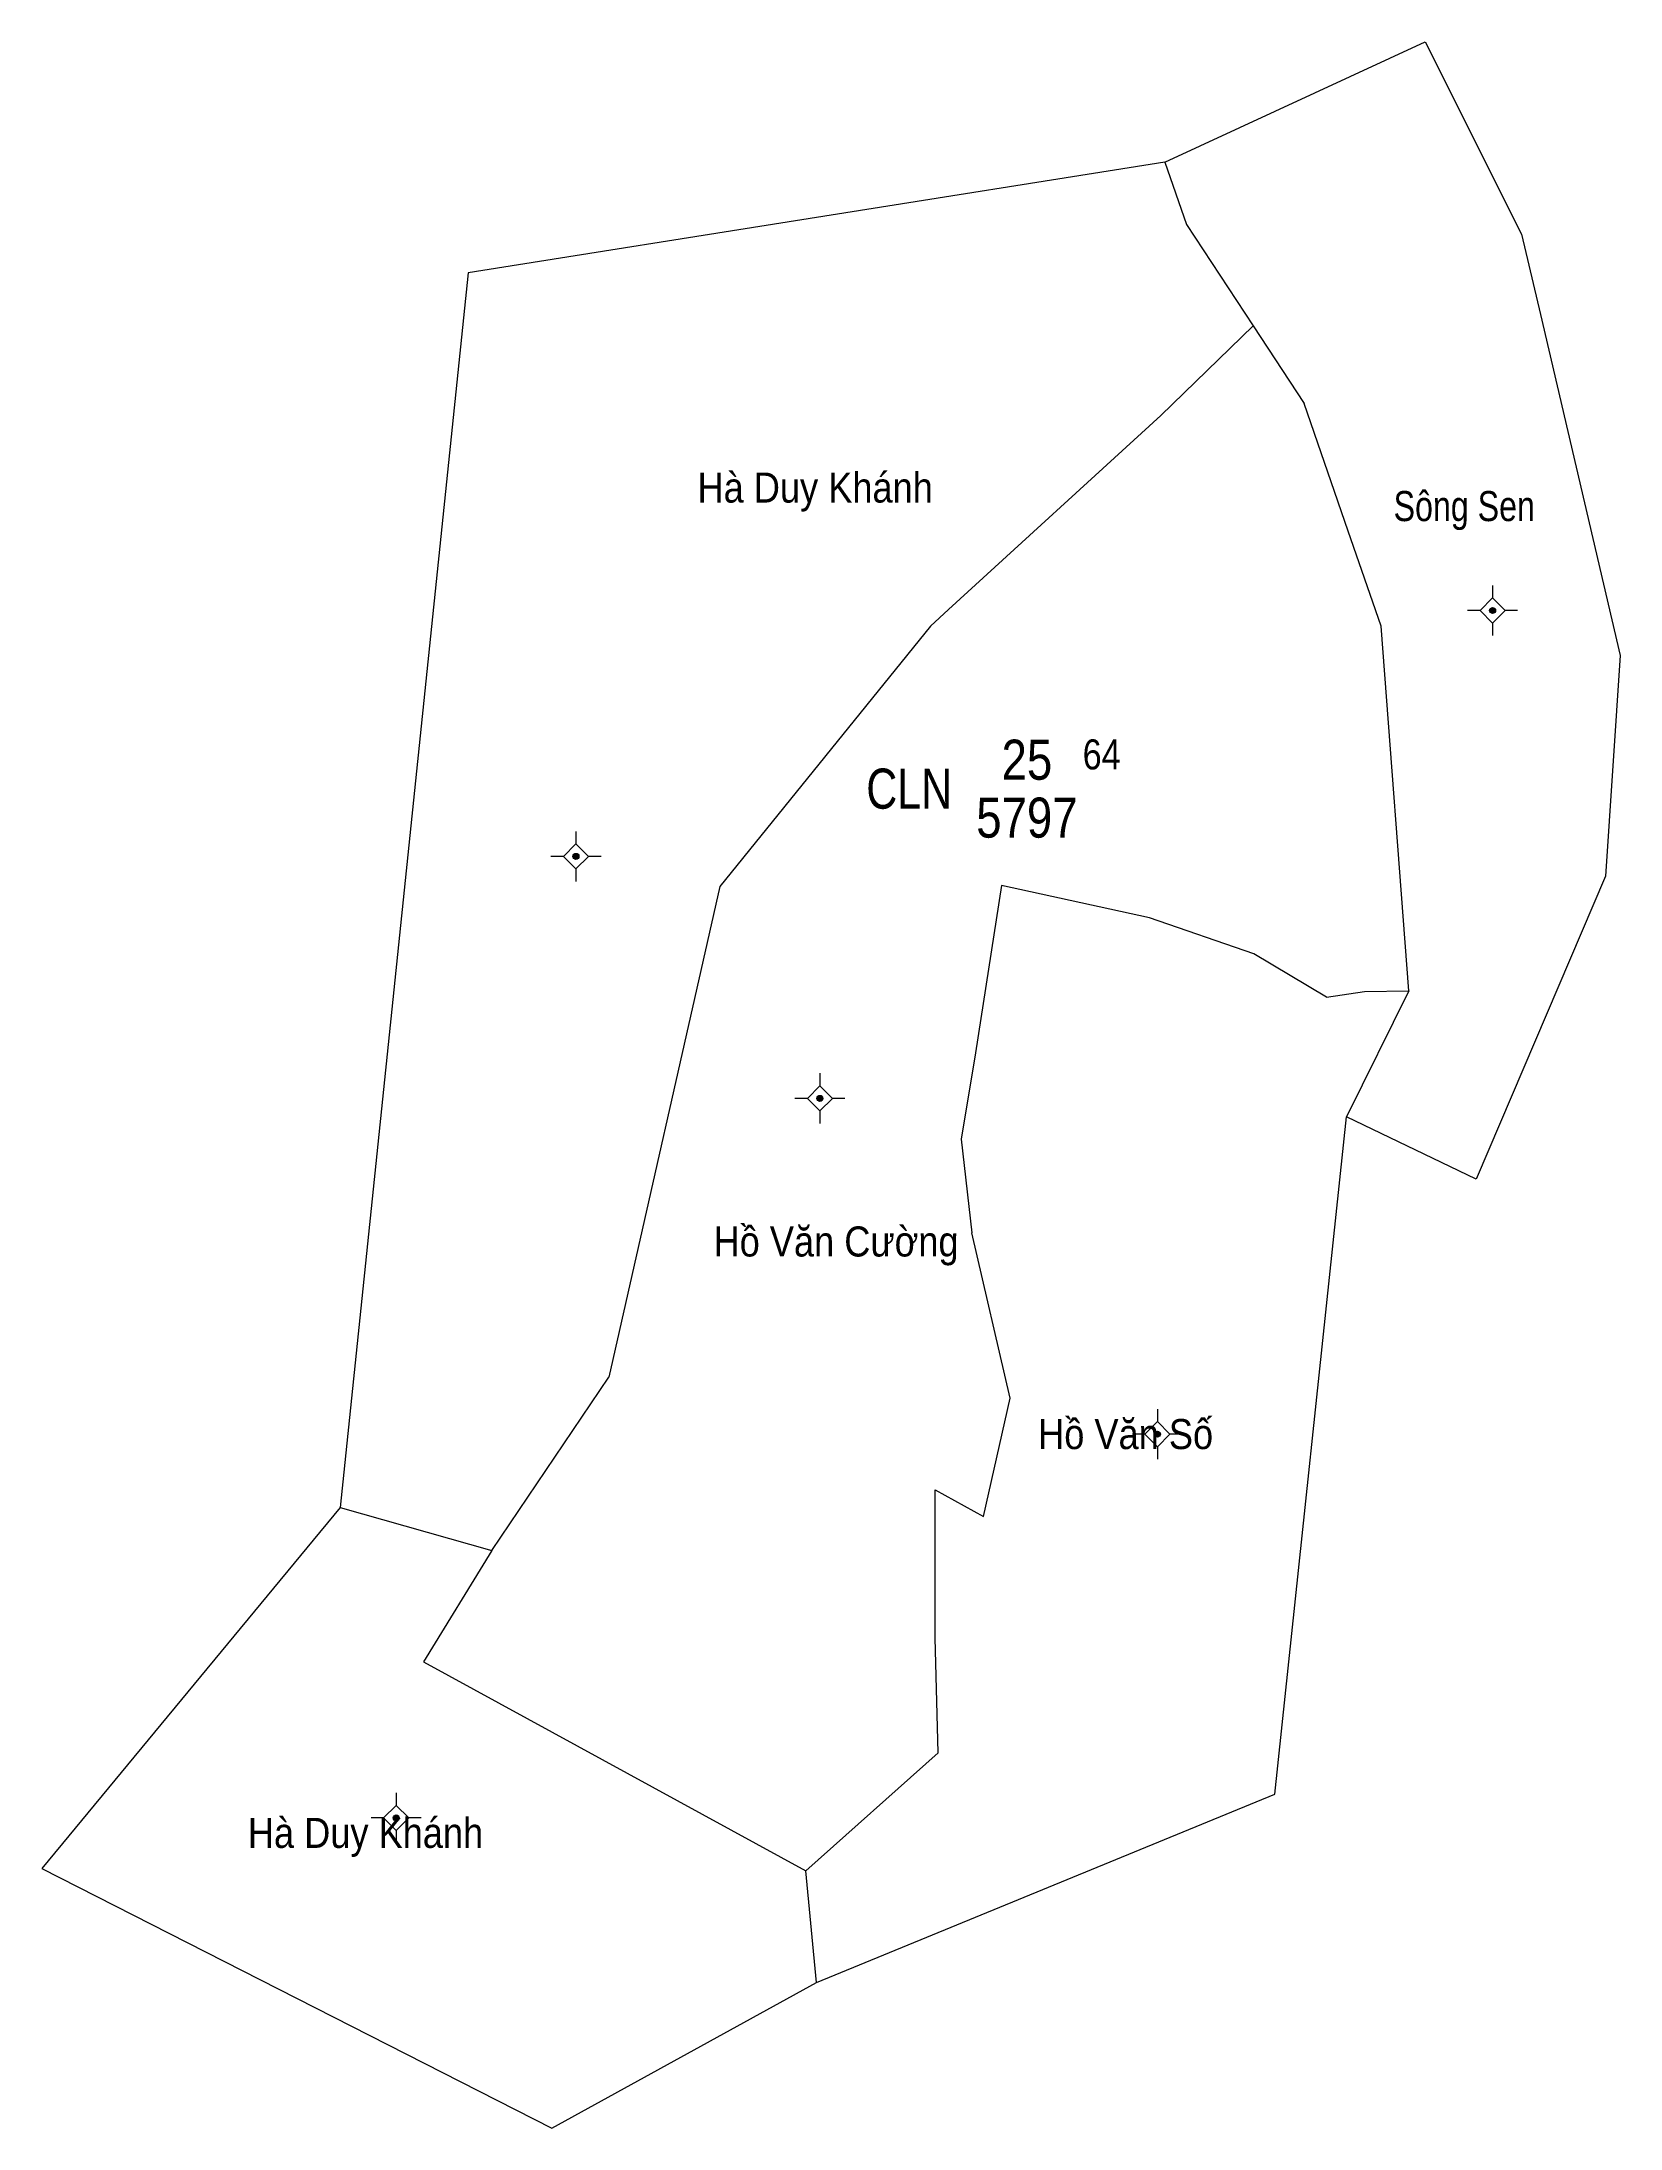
# Model space of a CAD drawing. Header units: metres. Extents: x 532111 to 534111, y 1847471 to 1850320.
# Drawn here: x 533574.3 to 533731.8, y 1847697.1 to 1847905.3 of the extents above; entities that cross this region are included whole.
import ezdxf
from ezdxf.enums import TextEntityAlignment as Align

# ---------------------------------------------------------------- set-up
doc = ezdxf.new("R2010")
doc.units = ezdxf.units.M
doc.header["$LTSCALE"] = 1.2
for name, color, linetype, lineweight in [('10', 7, 'Continuous', 13), ('11', 7, 'Continuous', 13), ('2', 7, 'Continuous', 13)]:
    doc.layers.add(name, color=color, linetype=linetype, lineweight=lineweight)
for name, color, linetype in [('22', 7, 'Continuous'), ('3', 7, 'Continuous'), ('4', 7, 'Continuous'), ('5', 7, 'Continuous'), ('7', 7, 'Continuous')]:
    doc.layers.add(name, color=color, linetype=linetype)

msp = doc.modelspace()

# ---------------------------------------------------------------- texts
at = {"layer": '2', "width": 0.9}
for s, p in [('Hà Duy Khánh', (533651.5, 1847859.32)), ('Hồ Văn Cường', (533653.585, 1847784.08)), ('Hồ Văn Số', (533682.48, 1847764.86)), ('Hà Duy Khánh', (533606.63, 1847725.06))]:
    msp.add_text(s, height=3, dxfattribs=at).set_placement(p, align=Align.CENTER)
at = {"layer": '22', "width": 0.8}
msp.add_text('Sông Sen', height=3, dxfattribs=at).set_placement((533716.27, 1847857.47), align=Align.CENTER)
at = {"layer": '3', "width": 0.8}
msp.add_text('CLN ', height=4, dxfattribs=at).set_placement((533666.35, 1847828.77), align=Align.RIGHT)
at = {"layer": '4', "width": 0.85}
msp.add_text('25', height=4, dxfattribs=at).set_placement((533672.63, 1847831.66), align=Align.CENTER)
at = {"layer": '5', "width": 0.85}
msp.add_text('5797', height=4, dxfattribs=at).set_placement((533672.63, 1847825.88), align=Align.CENTER)
at = {"layer": '7', "width": 0.85}
msp.add_text('64', height=3, dxfattribs=at).set_placement((533680.09, 1847832.69), align=Align.CENTER)

# ---------------------------------------------------------------- hatches: boundary and pattern name
at = {"layer": '11'}
for points in [[(533719.4, 1847848.55, 1), (533718.799, 1847848.55, 1)], [(533627.93, 1847824.01, 1), (533627.329, 1847824.01, 1)], [(533652.27, 1847799.86, 1), (533651.669, 1847799.86, 1)], [(533685.95, 1847766.35, 1), (533685.35, 1847766.35, 1)], [(533609.99, 1847728.05, 1), (533609.389, 1847728.05, 1)]]:
    msp.add_hatch(color=256, dxfattribs=at).paths.add_polyline_path(points)

# ---------------------------------------------------------------- linework, layer by layer
at = {"layer": '10'}
for p, q in [((533686.4, 1847893.28), (533712.38, 1847905.31)), ((533710.73, 1847810.59), (533704.51, 1847798.02)), ((533717.45, 1847791.8), (533704.51, 1847798.02)), ((533670.95, 1847769.95), (533667.15, 1847786.43)), ((533619.23, 1847754.74), (533630.92, 1847772.03)), ((533668.29, 1847758.12), (533670.95, 1847769.95)), ((533663.48, 1847760.78), (533668.29, 1847758.12)), ((533604.11, 1847759.03), (533619.23, 1847754.74)), ((533651.63, 1847711.62), (533650.56, 1847722.76))]:
    msp.add_line(p, q, dxfattribs=at)
for points in [[(533712.38, 1847905.31), (533721.99, 1847886.11), (533723.87, 1847878.09), (533731.84, 1847844.05), (533730.35, 1847822.04), (533717.45, 1847791.8)], [(533686.4, 1847893.28), (533616.88, 1847882.26), (533604.11, 1847759.03)], [(533686.4, 1847893.28), (533688.56, 1847887.08), (533695.2, 1847876.97), (533700.31, 1847869.2)], [(533695.2, 1847876.97), (533686, 1847868), (533664.8, 1847848.65), (533663, 1847847), (533642, 1847821), (533630.92, 1847772.03)], [(533710.73, 1847810.59), (533707.97, 1847846.99), (533704.7, 1847856.47), (533700.31, 1847869.2)], [(533702.54, 1847809.97), (533695.29, 1847814.28), (533684.86, 1847817.88), (533670.08, 1847821.09), (533667.5, 1847804.42)], [(533702.54, 1847809.97), (533706.31, 1847810.53), (533710.73, 1847810.59)], [(533667.5, 1847804.42), (533666.06, 1847795.78), (533667.15, 1847786.43)], [(533651.63, 1847711.62), (533697.38, 1847730.41), (533704.51, 1847798.02)], [(533650.56, 1847722.76), (533663.77, 1847734.54), (533663.46, 1847746.02), (533663.48, 1847760.78)], [(533604.11, 1847759.03), (533574.32, 1847723.01), (533625.21, 1847697.08), (533651.63, 1847711.62)], [(533619.23, 1847754.74), (533612.42, 1847743.64), (533650.56, 1847722.76)]]:
    msp.add_lwpolyline(points, dxfattribs=at)
at = {"layer": '11'}
for p, q in [((533719.1, 1847851.05), (533719.1, 1847849.8)), ((533717.85, 1847848.55), (533716.6, 1847848.55)), ((533721.6, 1847848.55), (533720.35, 1847848.55)), ((533719.1, 1847847.3), (533719.1, 1847846.05)), ((533627.63, 1847826.51), (533627.63, 1847825.26)), ((533626.38, 1847824.01), (533625.13, 1847824.01)), ((533627.63, 1847822.76), (533627.63, 1847821.51)), ((533630.13, 1847824.01), (533628.88, 1847824.01)), ((533651.97, 1847802.36), (533651.97, 1847801.11)), ((533650.72, 1847799.86), (533649.47, 1847799.86)), ((533654.47, 1847799.86), (533653.22, 1847799.86)), ((533651.97, 1847798.61), (533651.97, 1847797.36)), ((533685.65, 1847768.85), (533685.65, 1847767.6)), ((533684.4, 1847766.35), (533683.15, 1847766.35)), ((533685.65, 1847765.1), (533685.65, 1847763.85)), ((533688.15, 1847766.35), (533686.9, 1847766.35)), ((533609.69, 1847730.55), (533609.69, 1847729.3)), ((533608.44, 1847728.05), (533607.19, 1847728.05)), ((533612.19, 1847728.05), (533610.94, 1847728.05)), ((533609.69, 1847726.8), (533609.69, 1847725.55))]:
    msp.add_line(p, q, dxfattribs=at)
for points in [[(533719.1, 1847849.8), (533717.85, 1847848.55), (533719.1, 1847847.3), (533720.35, 1847848.55)], [(533627.63, 1847825.26), (533626.38, 1847824.01), (533627.63, 1847822.76), (533628.88, 1847824.01)], [(533651.97, 1847801.11), (533650.72, 1847799.86), (533651.97, 1847798.61), (533653.22, 1847799.86)], [(533685.65, 1847767.6), (533684.4, 1847766.35), (533685.65, 1847765.1), (533686.9, 1847766.35)], [(533609.69, 1847729.3), (533608.44, 1847728.05), (533609.69, 1847726.8), (533610.94, 1847728.05)]]:
    msp.add_lwpolyline(points, close=True, dxfattribs=at)
for centre in [(533719.1, 1847848.55), (533627.63, 1847824.01), (533651.97, 1847799.86), (533685.65, 1847766.35), (533609.689, 1847728.05)]:
    msp.add_circle(centre, 0.3, dxfattribs=at)

msp.set_redraw_order([(e.dxf.handle, doc.entitydb.next_handle()) for e in msp.query("TEXT MTEXT ATTDEF DIMENSION ARC_DIMENSION")])  # texts and dimensions are drawn at this point

doc.saveas('drawing.dxf')
